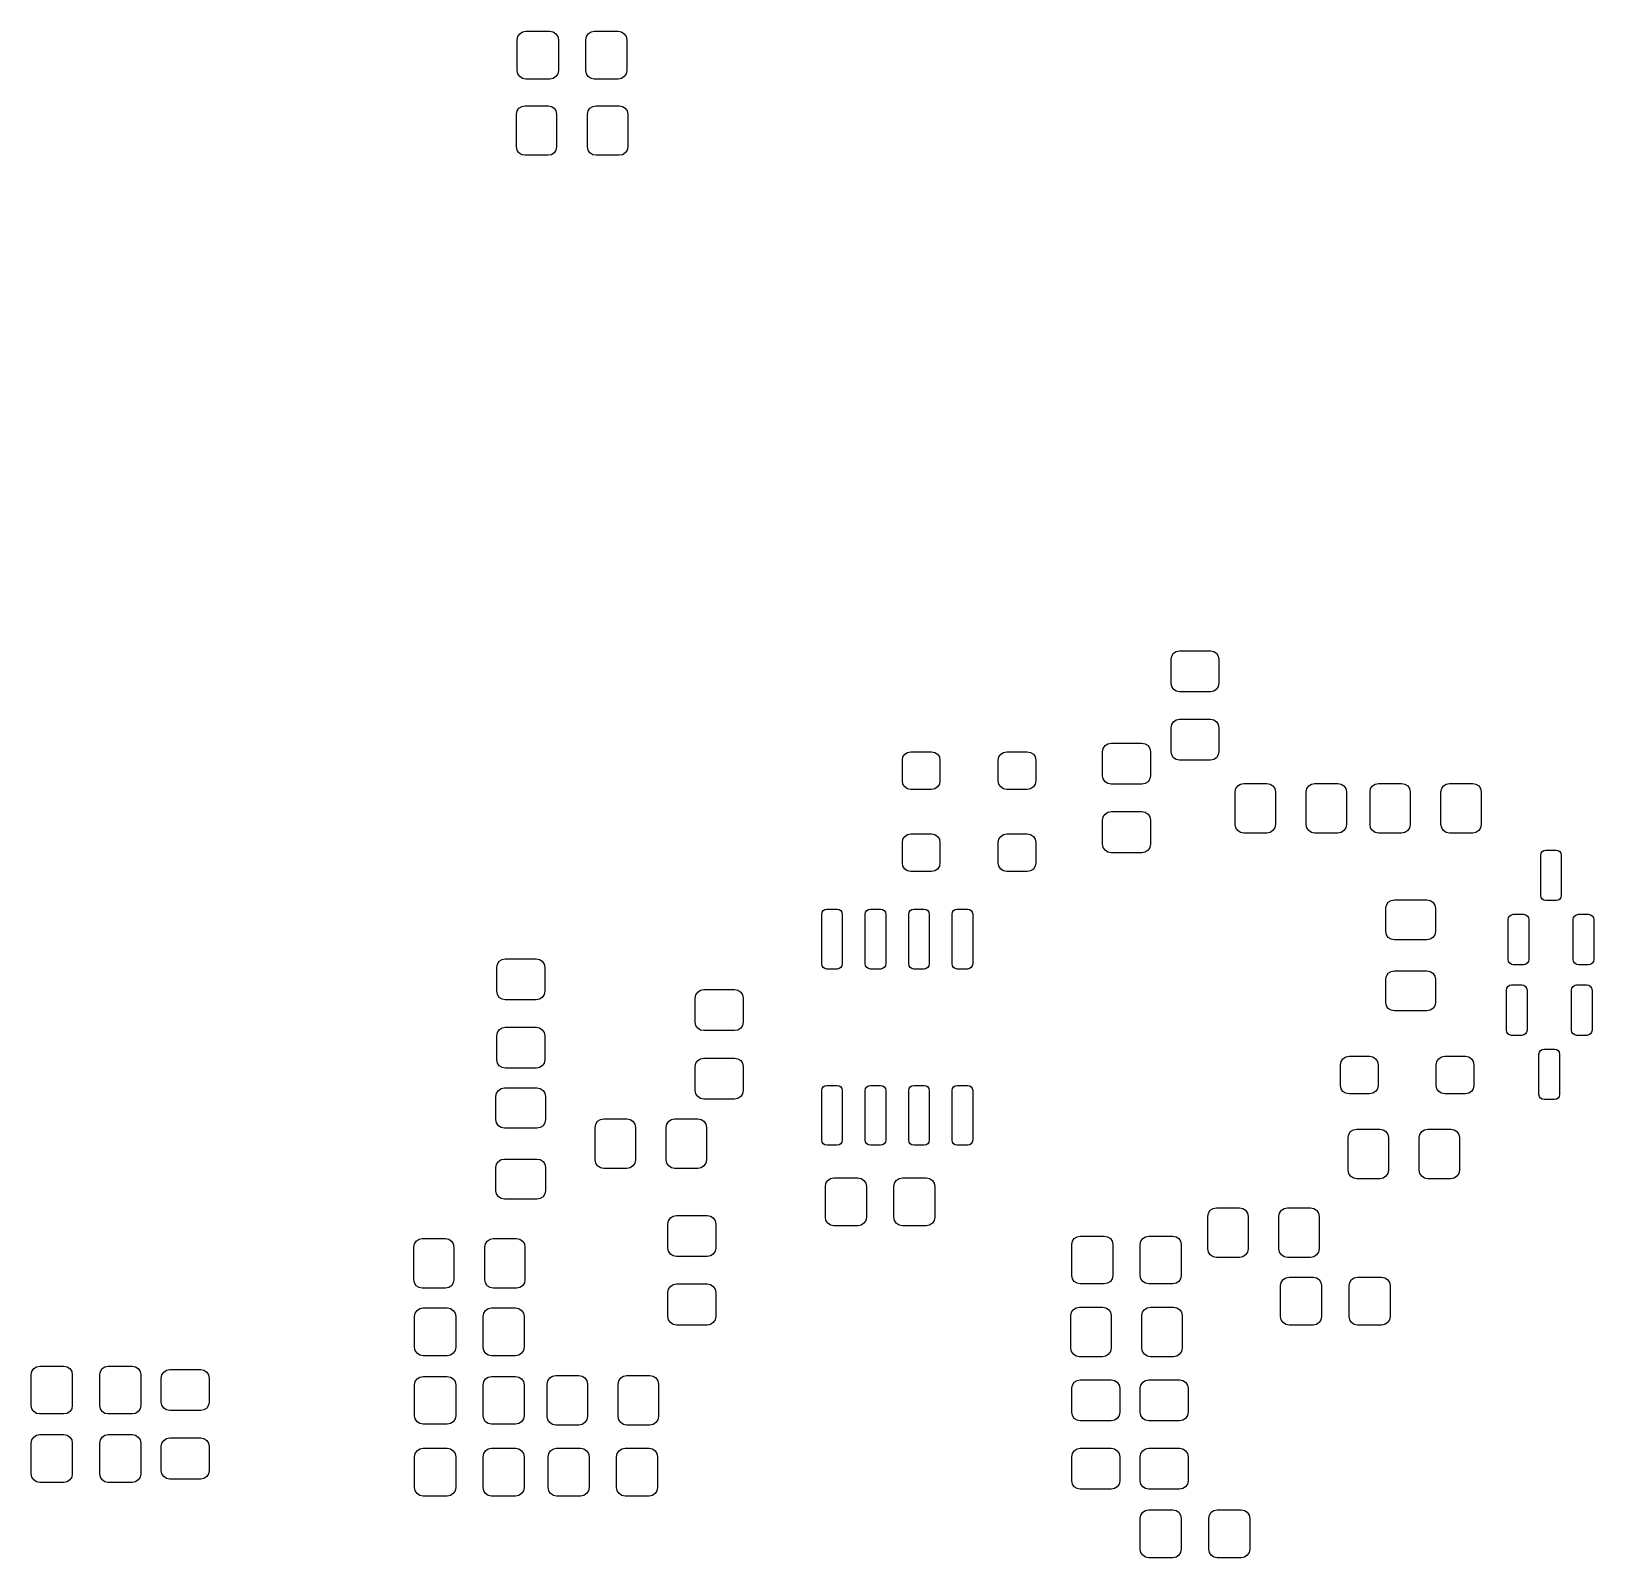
# Model space of a CAD drawing. Extents: x 118.5 to 164.2, y -109.4 to -64.8.
import ezdxf

# ---------------------------------------------------------------- set-up
doc = ezdxf.new("R2010")
doc.units = 0
doc.layers.add('BLACK', color=7, linetype='CONTINUOUS')

msp = doc.modelspace()

# ---------------------------------------------------------------- linework, layer by layer
at = {"layer": 'BLACK', "linetype": 'CONTINUOUS'}
for p, q in [((132.783, -64.8732), (132.864, -64.819)), ((132.864, -64.819), (132.96, -64.8)), ((132.96, -64.8), (133.66, -64.8)), ((133.66, -64.8), (133.756, -64.819)), ((133.756, -64.819), (133.837, -64.8732)), ((134.783, -64.8732), (134.864, -64.819)), ((134.864, -64.819), (134.96, -64.8)), ((134.96, -64.8), (135.66, -64.8)), ((135.66, -64.8), (135.756, -64.819)), ((135.756, -64.819), (135.837, -64.8732)), ((132.71, -65.05), (132.729, -64.9543)), ((132.71, -65.95), (132.71, -65.05)), ((132.729, -64.9543), (132.783, -64.8732)), ((133.837, -64.8732), (133.891, -64.9543)), ((133.891, -64.9543), (133.91, -65.05)), ((133.91, -65.05), (133.91, -65.95)), ((134.71, -65.05), (134.729, -64.9543)), ((134.71, -65.95), (134.71, -65.05)), ((134.729, -64.9543), (134.783, -64.8732)), ((135.837, -64.8732), (135.891, -64.9543)), ((135.891, -64.9543), (135.91, -65.05)), ((135.91, -65.05), (135.91, -65.95)), ((132.729, -66.0457), (132.71, -65.95)), ((132.783, -66.1268), (132.729, -66.0457)), ((132.864, -66.181), (132.783, -66.1268)), ((132.96, -66.2), (132.864, -66.181)), ((133.756, -66.181), (133.66, -66.2)), ((133.837, -66.1268), (133.756, -66.181)), ((133.891, -66.0457), (133.837, -66.1268)), ((133.91, -65.95), (133.891, -66.0457)), ((134.729, -66.0457), (134.71, -65.95)), ((134.783, -66.1268), (134.729, -66.0457)), ((134.864, -66.181), (134.783, -66.1268)), ((134.96, -66.2), (134.864, -66.181)), ((135.756, -66.181), (135.66, -66.2)), ((135.837, -66.1268), (135.756, -66.181)), ((135.891, -66.0457), (135.837, -66.1268)), ((135.91, -65.95), (135.891, -66.0457)), ((133.66, -66.2), (132.96, -66.2)), ((135.66, -66.2), (134.96, -66.2)), ((132.704, -67.1293), (132.758, -67.0482)), ((132.758, -67.0482), (132.839, -66.994)), ((132.839, -66.994), (132.935, -66.975)), ((132.935, -66.975), (133.61, -66.975)), ((133.61, -66.975), (133.706, -66.994)), ((133.706, -66.994), (133.787, -67.0482)), ((133.787, -67.0482), (133.841, -67.1293)), ((134.779, -67.1293), (134.833, -67.0482)), ((134.833, -67.0482), (134.914, -66.994)), ((134.914, -66.994), (135.01, -66.975)), ((135.01, -66.975), (135.685, -66.975)), ((135.685, -66.975), (135.781, -66.994)), ((135.781, -66.994), (135.862, -67.0482)), ((135.862, -67.0482), (135.916, -67.1293)), ((132.685, -67.225), (132.704, -67.1293)), ((132.685, -68.175), (132.685, -67.225)), ((133.841, -67.1293), (133.86, -67.225)), ((133.86, -67.225), (133.86, -68.175)), ((134.76, -67.225), (134.779, -67.1293)), ((134.76, -68.175), (134.76, -67.225)), ((135.916, -67.1293), (135.935, -67.225)), ((135.935, -67.225), (135.935, -68.175)), ((132.704, -68.2707), (132.685, -68.175)), ((132.758, -68.3518), (132.704, -68.2707)), ((132.839, -68.406), (132.758, -68.3518)), ((132.935, -68.425), (132.839, -68.406)), ((133.61, -68.425), (132.935, -68.425)), ((133.706, -68.406), (133.61, -68.425)), ((133.787, -68.3518), (133.706, -68.406)), ((133.841, -68.2707), (133.787, -68.3518)), ((133.86, -68.175), (133.841, -68.2707)), ((134.779, -68.2707), (134.76, -68.175)), ((134.833, -68.3518), (134.779, -68.2707)), ((134.914, -68.406), (134.833, -68.3518)), ((135.01, -68.425), (134.914, -68.406)), ((135.685, -68.425), (135.01, -68.425)), ((135.781, -68.406), (135.685, -68.425)), ((135.862, -68.3518), (135.781, -68.406)), ((135.916, -68.2707), (135.862, -68.3518)), ((135.935, -68.175), (135.916, -68.2707)), ((151.81, -83.15), (151.829, -83.0543)), ((151.829, -83.0543), (151.883, -82.9732)), ((151.883, -82.9732), (151.964, -82.919)), ((151.964, -82.919), (152.06, -82.9)), ((152.06, -82.9), (152.96, -82.9)), ((152.96, -82.9), (153.056, -82.919)), ((153.056, -82.919), (153.137, -82.9732)), ((153.137, -82.9732), (153.191, -83.0543)), ((153.191, -83.0543), (153.21, -83.15)), ((151.81, -83.85), (151.81, -83.15)), ((153.21, -83.15), (153.21, -83.85)), ((151.829, -83.9457), (151.81, -83.85)), ((151.883, -84.0268), (151.829, -83.9457)), ((153.191, -83.9457), (153.137, -84.0268)), ((153.21, -83.85), (153.191, -83.9457)), ((151.964, -84.081), (151.883, -84.0268)), ((152.06, -84.1), (151.964, -84.081)), ((152.96, -84.1), (152.06, -84.1)), ((153.056, -84.081), (152.96, -84.1)), ((153.137, -84.0268), (153.056, -84.081)), ((151.964, -84.919), (152.06, -84.9)), ((152.06, -84.9), (152.96, -84.9)), ((152.96, -84.9), (153.056, -84.919)), ((151.81, -85.15), (151.829, -85.0543)), ((151.81, -85.85), (151.81, -85.15)), ((151.829, -85.0543), (151.883, -84.9732)), ((151.883, -84.9732), (151.964, -84.919)), ((153.056, -84.919), (153.137, -84.9732)), ((153.137, -84.9732), (153.191, -85.0543)), ((153.191, -85.0543), (153.21, -85.15)), ((153.21, -85.15), (153.21, -85.85)), ((149.81, -85.85), (149.829, -85.7543)), ((149.829, -85.7543), (149.883, -85.6732)), ((149.883, -85.6732), (149.964, -85.619)), ((149.964, -85.619), (150.06, -85.6)), ((150.06, -85.6), (150.96, -85.6)), ((150.96, -85.6), (151.056, -85.619)), ((151.056, -85.619), (151.137, -85.6732)), ((151.137, -85.6732), (151.191, -85.7543)), ((151.191, -85.7543), (151.21, -85.85)), ((143.96, -86.1), (143.979, -86.0043)), ((143.96, -86.7), (143.96, -86.1)), ((143.979, -86.0043), (144.033, -85.9232)), ((144.033, -85.9232), (144.114, -85.869)), ((144.114, -85.869), (144.21, -85.85)), ((144.21, -85.85), (144.81, -85.85)), ((144.81, -85.85), (144.906, -85.869)), ((144.906, -85.869), (144.987, -85.9232)), ((144.987, -85.9232), (145.041, -86.0043)), ((145.041, -86.0043), (145.06, -86.1)), ((145.06, -86.1), (145.06, -86.7)), ((146.76, -86.1), (146.779, -86.0043)), ((146.76, -86.7), (146.76, -86.1)), ((146.779, -86.0043), (146.833, -85.9232)), ((146.833, -85.9232), (146.914, -85.869)), ((146.914, -85.869), (147.01, -85.85)), ((147.01, -85.85), (147.61, -85.85)), ((147.61, -85.85), (147.706, -85.869)), ((147.706, -85.869), (147.787, -85.9232)), ((147.787, -85.9232), (147.841, -86.0043)), ((147.841, -86.0043), (147.86, -86.1)), ((147.86, -86.1), (147.86, -86.7)), ((149.81, -86.55), (149.81, -85.85)), ((151.21, -85.85), (151.21, -86.55)), ((151.829, -85.9457), (151.81, -85.85)), ((151.883, -86.0268), (151.829, -85.9457)), ((151.964, -86.081), (151.883, -86.0268)), ((152.06, -86.1), (151.964, -86.081)), ((152.96, -86.1), (152.06, -86.1)), ((153.056, -86.081), (152.96, -86.1)), ((153.137, -86.0268), (153.056, -86.081)), ((153.191, -85.9457), (153.137, -86.0268)), ((153.21, -85.85), (153.191, -85.9457)), ((143.979, -86.7957), (143.96, -86.7)), ((145.06, -86.7), (145.041, -86.7957)), ((146.779, -86.7957), (146.76, -86.7)), ((147.86, -86.7), (147.841, -86.7957)), ((149.829, -86.6457), (149.81, -86.55)), ((149.883, -86.7268), (149.829, -86.6457)), ((149.964, -86.781), (149.883, -86.7268)), ((151.137, -86.7268), (151.056, -86.781)), ((151.191, -86.6457), (151.137, -86.7268)), ((151.21, -86.55), (151.191, -86.6457)), ((144.033, -86.8768), (143.979, -86.7957)), ((144.114, -86.931), (144.033, -86.8768)), ((144.21, -86.95), (144.114, -86.931)), ((144.81, -86.95), (144.21, -86.95)), ((144.906, -86.931), (144.81, -86.95)), ((144.987, -86.8768), (144.906, -86.931)), ((145.041, -86.7957), (144.987, -86.8768)), ((146.833, -86.8768), (146.779, -86.7957)), ((146.914, -86.931), (146.833, -86.8768)), ((147.01, -86.95), (146.914, -86.931)), ((147.61, -86.95), (147.01, -86.95)), ((147.706, -86.931), (147.61, -86.95)), ((147.787, -86.8768), (147.706, -86.931)), ((147.841, -86.7957), (147.787, -86.8768)), ((150.06, -86.8), (149.964, -86.781)), ((150.96, -86.8), (150.06, -86.8)), ((151.056, -86.781), (150.96, -86.8)), ((153.685, -87.025), (153.704, -86.9293)), ((153.685, -87.975), (153.685, -87.025)), ((153.704, -86.9293), (153.758, -86.8482)), ((153.758, -86.8482), (153.839, -86.794)), ((153.839, -86.794), (153.935, -86.775)), ((153.935, -86.775), (154.61, -86.775)), ((154.61, -86.775), (154.706, -86.794)), ((154.706, -86.794), (154.787, -86.8482)), ((154.787, -86.8482), (154.841, -86.9293)), ((154.841, -86.9293), (154.86, -87.025)), ((154.86, -87.025), (154.86, -87.975)), ((155.76, -87.025), (155.779, -86.9293)), ((155.76, -87.975), (155.76, -87.025)), ((155.779, -86.9293), (155.833, -86.8482)), ((155.833, -86.8482), (155.914, -86.794)), ((155.914, -86.794), (156.01, -86.775)), ((156.01, -86.775), (156.685, -86.775)), ((156.685, -86.775), (156.781, -86.794)), ((156.781, -86.794), (156.862, -86.8482)), ((156.862, -86.8482), (156.916, -86.9293)), ((156.916, -86.9293), (156.935, -87.025)), ((156.935, -87.025), (156.935, -87.975)), ((157.623, -87.025), (157.642, -86.9293)), ((157.623, -87.975), (157.623, -87.025)), ((157.642, -86.9293), (157.696, -86.8482)), ((157.696, -86.8482), (157.777, -86.794)), ((157.777, -86.794), (157.873, -86.775)), ((157.873, -86.775), (158.547, -86.775)), ((158.547, -86.775), (158.643, -86.794)), ((158.643, -86.794), (158.724, -86.8482)), ((158.724, -86.8482), (158.778, -86.9293)), ((158.778, -86.9293), (158.797, -87.025)), ((158.797, -87.025), (158.797, -87.975)), ((159.697, -87.025), (159.717, -86.9293)), ((159.697, -87.975), (159.697, -87.025)), ((159.717, -86.9293), (159.771, -86.8482)), ((159.771, -86.8482), (159.852, -86.794)), ((159.852, -86.794), (159.947, -86.775)), ((159.947, -86.775), (160.623, -86.775)), ((160.623, -86.775), (160.718, -86.794)), ((160.718, -86.794), (160.799, -86.8482)), ((160.799, -86.8482), (160.853, -86.9293)), ((160.853, -86.9293), (160.873, -87.025)), ((160.873, -87.025), (160.873, -87.975)), ((149.883, -87.6732), (149.964, -87.619)), ((149.964, -87.619), (150.06, -87.6)), ((150.06, -87.6), (150.96, -87.6)), ((150.96, -87.6), (151.056, -87.619)), ((151.056, -87.619), (151.137, -87.6732)), ((149.81, -87.85), (149.829, -87.7543)), ((149.81, -88.55), (149.81, -87.85)), ((149.829, -87.7543), (149.883, -87.6732)), ((151.137, -87.6732), (151.191, -87.7543)), ((151.191, -87.7543), (151.21, -87.85)), ((151.21, -87.85), (151.21, -88.55)), ((153.704, -88.0707), (153.685, -87.975)), ((153.758, -88.1518), (153.704, -88.0707)), ((154.841, -88.0707), (154.787, -88.1518)), ((154.86, -87.975), (154.841, -88.0707)), ((155.779, -88.0707), (155.76, -87.975)), ((155.833, -88.1518), (155.779, -88.0707)), ((156.916, -88.0707), (156.862, -88.1518)), ((156.935, -87.975), (156.916, -88.0707)), ((157.642, -88.0707), (157.623, -87.975)), ((157.696, -88.1518), (157.642, -88.0707)), ((158.778, -88.0707), (158.724, -88.1518)), ((158.797, -87.975), (158.778, -88.0707)), ((159.717, -88.0707), (159.697, -87.975)), ((159.771, -88.1518), (159.717, -88.0707)), ((160.853, -88.0707), (160.799, -88.1518)), ((160.873, -87.975), (160.853, -88.0707)), ((143.96, -88.5), (143.979, -88.4043)), ((143.96, -89.1), (143.96, -88.5)), ((143.979, -88.4043), (144.033, -88.3232)), ((144.033, -88.3232), (144.114, -88.269)), ((144.114, -88.269), (144.21, -88.25)), ((144.21, -88.25), (144.81, -88.25)), ((144.81, -88.25), (144.906, -88.269)), ((144.906, -88.269), (144.987, -88.3232)), ((144.987, -88.3232), (145.041, -88.4043)), ((145.041, -88.4043), (145.06, -88.5)), ((145.06, -88.5), (145.06, -89.1)), ((146.76, -88.5), (146.779, -88.4043)), ((146.76, -89.1), (146.76, -88.5)), ((146.779, -88.4043), (146.833, -88.3232)), ((146.833, -88.3232), (146.914, -88.269)), ((146.914, -88.269), (147.01, -88.25)), ((147.01, -88.25), (147.61, -88.25)), ((147.61, -88.25), (147.706, -88.269)), ((147.706, -88.269), (147.787, -88.3232)), ((147.787, -88.3232), (147.841, -88.4043)), ((147.841, -88.4043), (147.86, -88.5)), ((147.86, -88.5), (147.86, -89.1)), ((149.829, -88.6457), (149.81, -88.55)), ((151.21, -88.55), (151.191, -88.6457)), ((153.839, -88.206), (153.758, -88.1518)), ((153.935, -88.225), (153.839, -88.206)), ((154.61, -88.225), (153.935, -88.225)), ((154.706, -88.206), (154.61, -88.225)), ((154.787, -88.1518), (154.706, -88.206)), ((155.914, -88.206), (155.833, -88.1518)), ((156.01, -88.225), (155.914, -88.206)), ((156.685, -88.225), (156.01, -88.225)), ((156.781, -88.206), (156.685, -88.225)), ((156.862, -88.1518), (156.781, -88.206)), ((157.777, -88.206), (157.696, -88.1518)), ((157.873, -88.225), (157.777, -88.206)), ((158.547, -88.225), (157.873, -88.225)), ((158.643, -88.206), (158.547, -88.225)), ((158.724, -88.1518), (158.643, -88.206)), ((159.852, -88.206), (159.771, -88.1518)), ((159.947, -88.225), (159.852, -88.206)), ((160.623, -88.225), (159.947, -88.225)), ((160.718, -88.206), (160.623, -88.225)), ((160.799, -88.1518), (160.718, -88.206)), ((149.883, -88.7268), (149.829, -88.6457)), ((149.964, -88.781), (149.883, -88.7268)), ((150.06, -88.8), (149.964, -88.781)), ((150.96, -88.8), (150.06, -88.8)), ((151.056, -88.781), (150.96, -88.8)), ((151.137, -88.7268), (151.056, -88.781)), ((151.191, -88.6457), (151.137, -88.7268)), ((162.61, -88.875), (162.621, -88.8176)), ((162.61, -90.05), (162.61, -88.875)), ((162.621, -88.8176), (162.654, -88.7689)), ((162.654, -88.7689), (162.703, -88.7364)), ((162.703, -88.7364), (162.76, -88.725)), ((162.76, -88.725), (163.06, -88.725)), ((163.06, -88.725), (163.117, -88.7364)), ((163.117, -88.7364), (163.166, -88.7689)), ((163.166, -88.7689), (163.199, -88.8176)), ((163.199, -88.8176), (163.21, -88.875)), ((163.21, -88.875), (163.21, -90.05)), ((143.979, -89.1957), (143.96, -89.1)), ((144.033, -89.2768), (143.979, -89.1957)), ((144.114, -89.331), (144.033, -89.2768)), ((144.21, -89.35), (144.114, -89.331)), ((144.81, -89.35), (144.21, -89.35)), ((144.906, -89.331), (144.81, -89.35)), ((144.987, -89.2768), (144.906, -89.331)), ((145.041, -89.1957), (144.987, -89.2768)), ((145.06, -89.1), (145.041, -89.1957)), ((146.779, -89.1957), (146.76, -89.1)), ((146.833, -89.2768), (146.779, -89.1957)), ((146.914, -89.331), (146.833, -89.2768)), ((147.01, -89.35), (146.914, -89.331)), ((147.61, -89.35), (147.01, -89.35)), ((147.706, -89.331), (147.61, -89.35)), ((147.787, -89.2768), (147.706, -89.331)), ((147.841, -89.1957), (147.787, -89.2768)), ((147.86, -89.1), (147.841, -89.1957)), ((158.085, -90.425), (158.104, -90.3293)), ((158.104, -90.3293), (158.158, -90.2482)), ((158.158, -90.2482), (158.239, -90.194)), ((158.239, -90.194), (158.335, -90.175)), ((158.335, -90.175), (159.285, -90.175)), ((159.285, -90.175), (159.381, -90.194)), ((159.381, -90.194), (159.462, -90.2482)), ((159.462, -90.2482), (159.516, -90.3293)), ((159.516, -90.3293), (159.535, -90.425)), ((162.621, -90.1074), (162.61, -90.05)), ((162.654, -90.1561), (162.621, -90.1074)), ((162.703, -90.1886), (162.654, -90.1561)), ((162.76, -90.2), (162.703, -90.1886)), ((163.06, -90.2), (162.76, -90.2)), ((163.117, -90.1886), (163.06, -90.2)), ((163.166, -90.1561), (163.117, -90.1886)), ((163.199, -90.1074), (163.166, -90.1561)), ((163.21, -90.05), (163.199, -90.1074)), ((141.605, -90.6), (141.616, -90.5426)), ((141.605, -92.05), (141.605, -90.6)), ((141.616, -90.5426), (141.649, -90.4939)), ((141.649, -90.4939), (141.698, -90.4614)), ((141.698, -90.4614), (141.755, -90.45)), ((141.755, -90.45), (142.055, -90.45)), ((142.055, -90.45), (142.112, -90.4614)), ((142.112, -90.4614), (142.161, -90.4939)), ((142.161, -90.4939), (142.194, -90.5426)), ((142.194, -90.5426), (142.205, -90.6)), ((142.205, -90.6), (142.205, -92.05)), ((142.875, -90.6), (142.886, -90.5426)), ((142.875, -92.05), (142.875, -90.6)), ((142.886, -90.5426), (142.919, -90.4939)), ((142.919, -90.4939), (142.968, -90.4614)), ((142.968, -90.4614), (143.025, -90.45)), ((143.025, -90.45), (143.325, -90.45)), ((143.325, -90.45), (143.382, -90.4614)), ((143.382, -90.4614), (143.431, -90.4939)), ((143.431, -90.4939), (143.464, -90.5426)), ((143.464, -90.5426), (143.475, -90.6)), ((143.475, -90.6), (143.475, -92.05)), ((144.145, -90.6), (144.156, -90.5426)), ((144.145, -92.05), (144.145, -90.6)), ((144.156, -90.5426), (144.189, -90.4939)), ((144.189, -90.4939), (144.238, -90.4614)), ((144.238, -90.4614), (144.295, -90.45)), ((144.295, -90.45), (144.595, -90.45)), ((144.595, -90.45), (144.652, -90.4614)), ((144.652, -90.4614), (144.701, -90.4939)), ((144.701, -90.4939), (144.734, -90.5426)), ((144.734, -90.5426), (144.745, -90.6)), ((144.745, -90.6), (144.745, -92.05)), ((145.415, -90.6), (145.426, -90.5426)), ((145.415, -92.05), (145.415, -90.6)), ((145.426, -90.5426), (145.459, -90.4939)), ((145.459, -90.4939), (145.508, -90.4614)), ((145.508, -90.4614), (145.565, -90.45)), ((145.565, -90.45), (145.865, -90.45)), ((145.865, -90.45), (145.922, -90.4614)), ((145.922, -90.4614), (145.971, -90.4939)), ((145.971, -90.4939), (146.004, -90.5426)), ((146.004, -90.5426), (146.015, -90.6)), ((146.015, -90.6), (146.015, -92.05)), ((158.085, -91.1), (158.085, -90.425)), ((159.535, -90.425), (159.535, -91.1)), ((161.66, -90.75), (161.671, -90.6926)), ((161.66, -91.925), (161.66, -90.75)), ((161.671, -90.6926), (161.704, -90.6439)), ((161.704, -90.6439), (161.753, -90.6114)), ((161.753, -90.6114), (161.81, -90.6)), ((161.81, -90.6), (162.11, -90.6)), ((162.11, -90.6), (162.167, -90.6114)), ((162.167, -90.6114), (162.216, -90.6439)), ((162.216, -90.6439), (162.249, -90.6926)), ((162.249, -90.6926), (162.26, -90.75)), ((162.26, -90.75), (162.26, -91.925)), ((163.56, -90.75), (163.571, -90.6926)), ((163.56, -91.925), (163.56, -90.75)), ((163.571, -90.6926), (163.604, -90.6439)), ((163.604, -90.6439), (163.653, -90.6114)), ((163.653, -90.6114), (163.71, -90.6)), ((163.71, -90.6), (164.01, -90.6)), ((164.01, -90.6), (164.067, -90.6114)), ((164.067, -90.6114), (164.116, -90.6439)), ((164.116, -90.6439), (164.149, -90.6926)), ((164.149, -90.6926), (164.16, -90.75)), ((164.16, -90.75), (164.16, -91.925)), ((158.104, -91.1957), (158.085, -91.1)), ((158.158, -91.2768), (158.104, -91.1957)), ((158.239, -91.331), (158.158, -91.2768)), ((159.462, -91.2768), (159.381, -91.331)), ((159.516, -91.1957), (159.462, -91.2768)), ((159.535, -91.1), (159.516, -91.1957)), ((158.335, -91.35), (158.239, -91.331)), ((159.285, -91.35), (158.335, -91.35)), ((159.381, -91.331), (159.285, -91.35)), ((132.11, -92.15), (132.129, -92.0543)), ((132.11, -92.85), (132.11, -92.15)), ((132.129, -92.0543), (132.183, -91.9732)), ((132.183, -91.9732), (132.264, -91.919)), ((132.264, -91.919), (132.36, -91.9)), ((132.36, -91.9), (133.26, -91.9)), ((133.26, -91.9), (133.356, -91.919)), ((133.356, -91.919), (133.437, -91.9732)), ((133.437, -91.9732), (133.491, -92.0543)), ((133.491, -92.0543), (133.51, -92.15)), ((133.51, -92.15), (133.51, -92.85)), ((141.616, -92.1074), (141.605, -92.05)), ((141.649, -92.1561), (141.616, -92.1074)), ((141.698, -92.1886), (141.649, -92.1561)), ((141.755, -92.2), (141.698, -92.1886)), ((142.055, -92.2), (141.755, -92.2)), ((142.112, -92.1886), (142.055, -92.2)), ((142.161, -92.1561), (142.112, -92.1886)), ((142.194, -92.1074), (142.161, -92.1561)), ((142.205, -92.05), (142.194, -92.1074)), ((142.886, -92.1074), (142.875, -92.05)), ((142.919, -92.1561), (142.886, -92.1074)), ((142.968, -92.1886), (142.919, -92.1561)), ((143.025, -92.2), (142.968, -92.1886)), ((143.325, -92.2), (143.025, -92.2)), ((143.382, -92.1886), (143.325, -92.2)), ((143.431, -92.1561), (143.382, -92.1886)), ((143.464, -92.1074), (143.431, -92.1561)), ((143.475, -92.05), (143.464, -92.1074)), ((144.156, -92.1074), (144.145, -92.05)), ((144.189, -92.1561), (144.156, -92.1074)), ((144.238, -92.1886), (144.189, -92.1561)), ((144.295, -92.2), (144.238, -92.1886)), ((144.595, -92.2), (144.295, -92.2)), ((144.652, -92.1886), (144.595, -92.2)), ((144.701, -92.1561), (144.652, -92.1886)), ((144.734, -92.1074), (144.701, -92.1561)), ((144.745, -92.05), (144.734, -92.1074)), ((145.426, -92.1074), (145.415, -92.05)), ((145.459, -92.1561), (145.426, -92.1074)), ((145.508, -92.1886), (145.459, -92.1561)), ((145.565, -92.2), (145.508, -92.1886)), ((145.865, -92.2), (145.565, -92.2)), ((145.922, -92.1886), (145.865, -92.2)), ((145.971, -92.1561), (145.922, -92.1886)), ((146.004, -92.1074), (145.971, -92.1561)), ((146.015, -92.05), (146.004, -92.1074)), ((161.671, -91.9824), (161.66, -91.925)), ((161.704, -92.0311), (161.671, -91.9824)), ((161.753, -92.0636), (161.704, -92.0311)), ((161.81, -92.075), (161.753, -92.0636)), ((162.11, -92.075), (161.81, -92.075)), ((162.167, -92.0636), (162.11, -92.075)), ((162.216, -92.0311), (162.167, -92.0636)), ((162.249, -91.9824), (162.216, -92.0311)), ((162.26, -91.925), (162.249, -91.9824)), ((163.571, -91.9824), (163.56, -91.925)), ((163.604, -92.0311), (163.571, -91.9824)), ((163.653, -92.0636), (163.604, -92.0311)), ((163.71, -92.075), (163.653, -92.0636)), ((164.01, -92.075), (163.71, -92.075)), ((164.067, -92.0636), (164.01, -92.075)), ((164.116, -92.0311), (164.067, -92.0636)), ((164.149, -91.9824), (164.116, -92.0311)), ((164.16, -91.925), (164.149, -91.9824)), ((158.085, -92.5), (158.104, -92.4043)), ((158.085, -93.175), (158.085, -92.5)), ((158.104, -92.4043), (158.158, -92.3232)), ((158.158, -92.3232), (158.239, -92.269)), ((158.239, -92.269), (158.335, -92.25)), ((158.335, -92.25), (159.285, -92.25)), ((159.285, -92.25), (159.381, -92.269)), ((159.381, -92.269), (159.462, -92.3232)), ((159.462, -92.3232), (159.516, -92.4043)), ((159.516, -92.4043), (159.535, -92.5)), ((159.535, -92.5), (159.535, -93.175)), ((161.703, -92.6739), (161.76, -92.6625)), ((161.76, -92.6625), (162.06, -92.6625)), ((162.06, -92.6625), (162.117, -92.6739)), ((163.603, -92.6739), (163.66, -92.6625)), ((163.66, -92.6625), (163.96, -92.6625)), ((163.96, -92.6625), (164.017, -92.6739)), ((132.129, -92.9457), (132.11, -92.85)), ((132.183, -93.0268), (132.129, -92.9457)), ((132.264, -93.081), (132.183, -93.0268)), ((132.36, -93.1), (132.264, -93.081)), ((133.26, -93.1), (132.36, -93.1)), ((133.356, -93.081), (133.26, -93.1)), ((133.437, -93.0268), (133.356, -93.081)), ((133.491, -92.9457), (133.437, -93.0268)), ((133.51, -92.85), (133.491, -92.9457)), ((137.91, -93.05), (137.929, -92.9543)), ((137.91, -93.75), (137.91, -93.05)), ((137.929, -92.9543), (137.983, -92.8732)), ((137.983, -92.8732), (138.064, -92.819)), ((138.064, -92.819), (138.16, -92.8)), ((138.16, -92.8), (139.06, -92.8)), ((139.06, -92.8), (139.156, -92.819)), ((139.156, -92.819), (139.237, -92.8732)), ((139.237, -92.8732), (139.291, -92.9543)), ((139.291, -92.9543), (139.31, -93.05)), ((139.31, -93.05), (139.31, -93.75)), ((161.61, -92.8125), (161.621, -92.7551)), ((161.61, -93.9875), (161.61, -92.8125)), ((161.621, -92.7551), (161.654, -92.7064)), ((161.654, -92.7064), (161.703, -92.6739)), ((162.117, -92.6739), (162.166, -92.7064)), ((162.166, -92.7064), (162.199, -92.7551)), ((162.199, -92.7551), (162.21, -92.8125)), ((162.21, -92.8125), (162.21, -93.9875)), ((163.51, -92.8125), (163.521, -92.7551)), ((163.51, -93.9875), (163.51, -92.8125)), ((163.521, -92.7551), (163.554, -92.7064)), ((163.554, -92.7064), (163.603, -92.6739)), ((164.017, -92.6739), (164.066, -92.7064)), ((164.066, -92.7064), (164.099, -92.7551)), ((164.099, -92.7551), (164.11, -92.8125)), ((164.11, -92.8125), (164.11, -93.9875)), ((158.104, -93.2707), (158.085, -93.175)), ((158.158, -93.3518), (158.104, -93.2707)), ((158.239, -93.406), (158.158, -93.3518)), ((158.335, -93.425), (158.239, -93.406)), ((159.285, -93.425), (158.335, -93.425)), ((159.381, -93.406), (159.285, -93.425)), ((159.462, -93.3518), (159.381, -93.406)), ((159.516, -93.2707), (159.462, -93.3518)), ((159.535, -93.175), (159.516, -93.2707)), ((132.129, -94.0543), (132.183, -93.9732)), ((132.183, -93.9732), (132.264, -93.919)), ((132.264, -93.919), (132.36, -93.9)), ((132.36, -93.9), (133.26, -93.9)), ((133.26, -93.9), (133.356, -93.919)), ((133.356, -93.919), (133.437, -93.9732)), ((133.437, -93.9732), (133.491, -94.0543)), ((137.929, -93.8457), (137.91, -93.75)), ((137.983, -93.9268), (137.929, -93.8457)), ((138.064, -93.981), (137.983, -93.9268)), ((138.16, -94), (138.064, -93.981)), ((139.06, -94), (138.16, -94)), ((139.156, -93.981), (139.06, -94)), ((139.237, -93.9268), (139.156, -93.981)), ((139.291, -93.8457), (139.237, -93.9268)), ((139.31, -93.75), (139.291, -93.8457)), ((161.621, -94.0449), (161.61, -93.9875)), ((162.21, -93.9875), (162.199, -94.0449)), ((163.521, -94.0449), (163.51, -93.9875)), ((164.11, -93.9875), (164.099, -94.0449)), ((132.11, -94.15), (132.129, -94.0543)), ((132.11, -94.85), (132.11, -94.15)), ((133.491, -94.0543), (133.51, -94.15)), ((133.51, -94.15), (133.51, -94.85)), ((161.654, -94.0936), (161.621, -94.0449)), ((161.703, -94.1261), (161.654, -94.0936)), ((161.76, -94.1375), (161.703, -94.1261)), ((162.06, -94.1375), (161.76, -94.1375)), ((162.117, -94.1261), (162.06, -94.1375)), ((162.166, -94.0936), (162.117, -94.1261)), ((162.199, -94.0449), (162.166, -94.0936)), ((163.554, -94.0936), (163.521, -94.0449)), ((163.603, -94.1261), (163.554, -94.0936)), ((163.66, -94.1375), (163.603, -94.1261)), ((163.96, -94.1375), (163.66, -94.1375)), ((164.017, -94.1261), (163.96, -94.1375)), ((164.066, -94.0936), (164.017, -94.1261)), ((164.099, -94.0449), (164.066, -94.0936)), ((132.129, -94.9457), (132.11, -94.85)), ((132.183, -95.0268), (132.129, -94.9457)), ((133.491, -94.9457), (133.437, -95.0268)), ((133.51, -94.85), (133.491, -94.9457)), ((137.929, -94.9543), (137.983, -94.8732)), ((137.983, -94.8732), (138.064, -94.819)), ((138.064, -94.819), (138.16, -94.8)), ((138.16, -94.8), (139.06, -94.8)), ((139.06, -94.8), (139.156, -94.819)), ((139.156, -94.819), (139.237, -94.8732)), ((139.237, -94.8732), (139.291, -94.9543)), ((156.76, -95), (156.779, -94.9043)), ((156.779, -94.9043), (156.833, -94.8232)), ((156.833, -94.8232), (156.914, -94.769)), ((156.914, -94.769), (157.01, -94.75)), ((157.01, -94.75), (157.61, -94.75)), ((157.61, -94.75), (157.706, -94.769)), ((157.706, -94.769), (157.787, -94.8232)), ((157.787, -94.8232), (157.841, -94.9043)), ((157.841, -94.9043), (157.86, -95)), ((159.56, -95), (159.579, -94.9043)), ((159.579, -94.9043), (159.633, -94.8232)), ((159.633, -94.8232), (159.714, -94.769)), ((159.714, -94.769), (159.81, -94.75)), ((159.81, -94.75), (160.41, -94.75)), ((160.41, -94.75), (160.506, -94.769)), ((160.506, -94.769), (160.587, -94.8232)), ((160.587, -94.8232), (160.641, -94.9043)), ((160.641, -94.9043), (160.66, -95)), ((162.56, -94.6875), (162.571, -94.6301)), ((162.56, -95.8625), (162.56, -94.6875)), ((162.571, -94.6301), (162.604, -94.5814)), ((162.604, -94.5814), (162.653, -94.5489)), ((162.653, -94.5489), (162.71, -94.5375)), ((162.71, -94.5375), (163.01, -94.5375)), ((163.01, -94.5375), (163.067, -94.5489)), ((163.067, -94.5489), (163.116, -94.5814)), ((163.116, -94.5814), (163.149, -94.6301)), ((163.149, -94.6301), (163.16, -94.6875)), ((163.16, -94.6875), (163.16, -95.8625)), ((132.264, -95.081), (132.183, -95.0268)), ((132.36, -95.1), (132.264, -95.081)), ((133.26, -95.1), (132.36, -95.1)), ((133.356, -95.081), (133.26, -95.1)), ((133.437, -95.0268), (133.356, -95.081)), ((137.91, -95.05), (137.929, -94.9543)), ((137.91, -95.75), (137.91, -95.05)), ((139.291, -94.9543), (139.31, -95.05)), ((139.31, -95.05), (139.31, -95.75)), ((156.76, -95.6), (156.76, -95)), ((157.86, -95), (157.86, -95.6)), ((159.56, -95.6), (159.56, -95)), ((160.66, -95), (160.66, -95.6)), ((132.085, -95.925), (132.104, -95.8293)), ((132.104, -95.8293), (132.158, -95.7482)), ((132.158, -95.7482), (132.239, -95.694)), ((132.239, -95.694), (132.335, -95.675)), ((132.335, -95.675), (133.285, -95.675)), ((133.285, -95.675), (133.381, -95.694)), ((133.381, -95.694), (133.462, -95.7482)), ((133.462, -95.7482), (133.516, -95.8293)), ((133.516, -95.8293), (133.535, -95.925)), ((137.929, -95.8457), (137.91, -95.75)), ((137.983, -95.9268), (137.929, -95.8457)), ((139.291, -95.8457), (139.237, -95.9268)), ((139.31, -95.75), (139.291, -95.8457)), ((141.605, -95.75), (141.616, -95.6926)), ((141.605, -97.2), (141.605, -95.75)), ((141.616, -95.6926), (141.649, -95.6439)), ((141.649, -95.6439), (141.698, -95.6114)), ((141.698, -95.6114), (141.755, -95.6)), ((141.755, -95.6), (142.055, -95.6)), ((142.055, -95.6), (142.112, -95.6114)), ((142.112, -95.6114), (142.161, -95.6439)), ((142.161, -95.6439), (142.194, -95.6926)), ((142.194, -95.6926), (142.205, -95.75)), ((142.205, -95.75), (142.205, -97.2)), ((142.875, -95.75), (142.886, -95.6926)), ((142.875, -97.2), (142.875, -95.75)), ((142.886, -95.6926), (142.919, -95.6439)), ((142.919, -95.6439), (142.968, -95.6114)), ((142.968, -95.6114), (143.025, -95.6)), ((143.025, -95.6), (143.325, -95.6)), ((143.325, -95.6), (143.382, -95.6114)), ((143.382, -95.6114), (143.431, -95.6439)), ((143.431, -95.6439), (143.464, -95.6926)), ((143.464, -95.6926), (143.475, -95.75)), ((143.475, -95.75), (143.475, -97.2)), ((144.145, -95.75), (144.156, -95.6926)), ((144.145, -97.2), (144.145, -95.75)), ((144.156, -95.6926), (144.189, -95.6439)), ((144.189, -95.6439), (144.238, -95.6114)), ((144.238, -95.6114), (144.295, -95.6)), ((144.295, -95.6), (144.595, -95.6)), ((144.595, -95.6), (144.652, -95.6114)), ((144.652, -95.6114), (144.701, -95.6439)), ((144.701, -95.6439), (144.734, -95.6926)), ((144.734, -95.6926), (144.745, -95.75)), ((144.745, -95.75), (144.745, -97.2)), ((145.415, -95.75), (145.426, -95.6926)), ((145.415, -97.2), (145.415, -95.75)), ((145.426, -95.6926), (145.459, -95.6439)), ((145.459, -95.6439), (145.508, -95.6114)), ((145.508, -95.6114), (145.565, -95.6)), ((145.565, -95.6), (145.865, -95.6)), ((145.865, -95.6), (145.922, -95.6114)), ((145.922, -95.6114), (145.971, -95.6439)), ((145.971, -95.6439), (146.004, -95.6926)), ((146.004, -95.6926), (146.015, -95.75)), ((146.015, -95.75), (146.015, -97.2)), ((156.779, -95.6957), (156.76, -95.6)), ((156.833, -95.7768), (156.779, -95.6957)), ((156.914, -95.831), (156.833, -95.7768)), ((157.01, -95.85), (156.914, -95.831)), ((157.61, -95.85), (157.01, -95.85)), ((157.706, -95.831), (157.61, -95.85)), ((157.787, -95.7768), (157.706, -95.831)), ((157.841, -95.6957), (157.787, -95.7768)), ((157.86, -95.6), (157.841, -95.6957)), ((159.579, -95.6957), (159.56, -95.6)), ((159.633, -95.7768), (159.579, -95.6957)), ((159.714, -95.831), (159.633, -95.7768)), ((159.81, -95.85), (159.714, -95.831)), ((160.41, -95.85), (159.81, -95.85)), ((160.506, -95.831), (160.41, -95.85)), ((160.587, -95.7768), (160.506, -95.831)), ((160.641, -95.6957), (160.587, -95.7768)), ((160.66, -95.6), (160.641, -95.6957)), ((162.571, -95.9199), (162.56, -95.8625)), ((163.16, -95.8625), (163.149, -95.9199)), ((132.085, -96.6), (132.085, -95.925)), ((133.535, -95.925), (133.535, -96.6)), ((138.064, -95.981), (137.983, -95.9268)), ((138.16, -96), (138.064, -95.981)), ((139.06, -96), (138.16, -96)), ((139.156, -95.981), (139.06, -96)), ((139.237, -95.9268), (139.156, -95.981)), ((162.604, -95.9686), (162.571, -95.9199)), ((162.653, -96.0011), (162.604, -95.9686)), ((162.71, -96.0125), (162.653, -96.0011)), ((163.01, -96.0125), (162.71, -96.0125)), ((163.067, -96.0011), (163.01, -96.0125)), ((163.116, -95.9686), (163.067, -96.0011)), ((163.149, -95.9199), (163.116, -95.9686)), ((132.104, -96.6957), (132.085, -96.6)), ((132.158, -96.7768), (132.104, -96.6957)), ((132.239, -96.831), (132.158, -96.7768)), ((133.462, -96.7768), (133.381, -96.831)), ((133.516, -96.6957), (133.462, -96.7768)), ((133.535, -96.6), (133.516, -96.6957)), ((134.985, -96.825), (135.004, -96.7293)), ((135.004, -96.7293), (135.058, -96.6482)), ((135.058, -96.6482), (135.139, -96.594)), ((135.139, -96.594), (135.235, -96.575)), ((135.235, -96.575), (135.91, -96.575)), ((135.91, -96.575), (136.006, -96.594)), ((136.006, -96.594), (136.087, -96.6482)), ((136.087, -96.6482), (136.141, -96.7293)), ((136.141, -96.7293), (136.16, -96.825)), ((137.06, -96.825), (137.079, -96.7293)), ((137.079, -96.7293), (137.133, -96.6482)), ((137.133, -96.6482), (137.214, -96.594)), ((137.214, -96.594), (137.31, -96.575)), ((137.31, -96.575), (137.985, -96.575)), ((137.985, -96.575), (138.081, -96.594)), ((138.081, -96.594), (138.162, -96.6482)), ((138.162, -96.6482), (138.216, -96.7293)), ((138.216, -96.7293), (138.235, -96.825)), ((132.335, -96.85), (132.239, -96.831)), ((133.285, -96.85), (132.335, -96.85)), ((133.381, -96.831), (133.285, -96.85)), ((134.985, -97.775), (134.985, -96.825)), ((136.16, -96.825), (136.16, -97.775)), ((137.06, -97.775), (137.06, -96.825)), ((138.235, -96.825), (138.235, -97.775)), ((141.616, -97.2574), (141.605, -97.2)), ((142.205, -97.2), (142.194, -97.2574)), ((142.886, -97.2574), (142.875, -97.2)), ((143.475, -97.2), (143.464, -97.2574)), ((144.156, -97.2574), (144.145, -97.2)), ((144.745, -97.2), (144.734, -97.2574)), ((145.426, -97.2574), (145.415, -97.2)), ((146.015, -97.2), (146.004, -97.2574)), ((156.985, -97.125), (157.004, -97.0293)), ((156.985, -98.075), (156.985, -97.125)), ((157.004, -97.0293), (157.058, -96.9482)), ((157.058, -96.9482), (157.139, -96.894)), ((157.139, -96.894), (157.235, -96.875)), ((157.235, -96.875), (157.91, -96.875)), ((157.91, -96.875), (158.006, -96.894)), ((158.006, -96.894), (158.087, -96.9482)), ((158.087, -96.9482), (158.141, -97.0293)), ((158.141, -97.0293), (158.16, -97.125)), ((158.16, -97.125), (158.16, -98.075)), ((159.06, -97.125), (159.079, -97.0293)), ((159.06, -98.075), (159.06, -97.125)), ((159.079, -97.0293), (159.133, -96.9482)), ((159.133, -96.9482), (159.214, -96.894)), ((159.214, -96.894), (159.31, -96.875)), ((159.31, -96.875), (159.985, -96.875)), ((159.985, -96.875), (160.081, -96.894)), ((160.081, -96.894), (160.162, -96.9482)), ((160.162, -96.9482), (160.216, -97.0293)), ((160.216, -97.0293), (160.235, -97.125)), ((160.235, -97.125), (160.235, -98.075)), ((141.649, -97.3061), (141.616, -97.2574)), ((141.698, -97.3386), (141.649, -97.3061)), ((141.755, -97.35), (141.698, -97.3386)), ((142.055, -97.35), (141.755, -97.35)), ((142.112, -97.3386), (142.055, -97.35)), ((142.161, -97.3061), (142.112, -97.3386)), ((142.194, -97.2574), (142.161, -97.3061)), ((142.919, -97.3061), (142.886, -97.2574)), ((142.968, -97.3386), (142.919, -97.3061)), ((143.025, -97.35), (142.968, -97.3386)), ((143.325, -97.35), (143.025, -97.35)), ((143.382, -97.3386), (143.325, -97.35)), ((143.431, -97.3061), (143.382, -97.3386)), ((143.464, -97.2574), (143.431, -97.3061)), ((144.189, -97.3061), (144.156, -97.2574)), ((144.238, -97.3386), (144.189, -97.3061)), ((144.295, -97.35), (144.238, -97.3386)), ((144.595, -97.35), (144.295, -97.35)), ((144.652, -97.3386), (144.595, -97.35)), ((144.701, -97.3061), (144.652, -97.3386)), ((144.734, -97.2574), (144.701, -97.3061)), ((145.459, -97.3061), (145.426, -97.2574)), ((145.508, -97.3386), (145.459, -97.3061)), ((145.565, -97.35), (145.508, -97.3386)), ((145.865, -97.35), (145.565, -97.35)), ((145.922, -97.3386), (145.865, -97.35)), ((145.971, -97.3061), (145.922, -97.3386)), ((146.004, -97.2574), (145.971, -97.3061)), ((132.085, -98), (132.104, -97.9043)), ((132.085, -98.675), (132.085, -98)), ((132.104, -97.9043), (132.158, -97.8232)), ((132.158, -97.8232), (132.239, -97.769)), ((132.239, -97.769), (132.335, -97.75)), ((132.335, -97.75), (133.285, -97.75)), ((133.285, -97.75), (133.381, -97.769)), ((133.381, -97.769), (133.462, -97.8232)), ((133.462, -97.8232), (133.516, -97.9043)), ((133.516, -97.9043), (133.535, -98)), ((133.535, -98), (133.535, -98.675)), ((135.004, -97.8707), (134.985, -97.775)), ((135.058, -97.9518), (135.004, -97.8707)), ((135.139, -98.006), (135.058, -97.9518)), ((135.235, -98.025), (135.139, -98.006)), ((135.91, -98.025), (135.235, -98.025)), ((136.006, -98.006), (135.91, -98.025)), ((136.087, -97.9518), (136.006, -98.006)), ((136.141, -97.8707), (136.087, -97.9518)), ((136.16, -97.775), (136.141, -97.8707)), ((137.079, -97.8707), (137.06, -97.775)), ((137.133, -97.9518), (137.079, -97.8707)), ((137.214, -98.006), (137.133, -97.9518)), ((137.31, -98.025), (137.214, -98.006)), ((137.985, -98.025), (137.31, -98.025)), ((138.081, -98.006), (137.985, -98.025)), ((138.162, -97.9518), (138.081, -98.006)), ((138.216, -97.8707), (138.162, -97.9518)), ((138.235, -97.775), (138.216, -97.8707)), ((157.004, -98.1707), (156.985, -98.075)), ((158.16, -98.075), (158.141, -98.1707)), ((159.079, -98.1707), (159.06, -98.075)), ((160.235, -98.075), (160.216, -98.1707)), ((141.71, -98.55), (141.729, -98.4543)), ((141.71, -99.45), (141.71, -98.55)), ((141.729, -98.4543), (141.783, -98.3732)), ((141.783, -98.3732), (141.864, -98.319)), ((141.864, -98.319), (141.96, -98.3)), ((141.96, -98.3), (142.66, -98.3)), ((142.66, -98.3), (142.756, -98.319)), ((142.756, -98.319), (142.837, -98.3732)), ((142.837, -98.3732), (142.891, -98.4543)), ((142.891, -98.4543), (142.91, -98.55)), ((142.91, -98.55), (142.91, -99.45)), ((143.71, -98.55), (143.729, -98.4543)), ((143.71, -99.45), (143.71, -98.55)), ((143.729, -98.4543), (143.783, -98.3732)), ((143.783, -98.3732), (143.864, -98.319)), ((143.864, -98.319), (143.96, -98.3)), ((143.96, -98.3), (144.66, -98.3)), ((144.66, -98.3), (144.756, -98.319)), ((144.756, -98.319), (144.837, -98.3732)), ((144.837, -98.3732), (144.891, -98.4543)), ((144.891, -98.4543), (144.91, -98.55)), ((144.91, -98.55), (144.91, -99.45)), ((157.058, -98.2518), (157.004, -98.1707)), ((157.139, -98.306), (157.058, -98.2518)), ((157.235, -98.325), (157.139, -98.306)), ((157.91, -98.325), (157.235, -98.325)), ((158.006, -98.306), (157.91, -98.325)), ((158.087, -98.2518), (158.006, -98.306)), ((158.141, -98.1707), (158.087, -98.2518)), ((159.133, -98.2518), (159.079, -98.1707)), ((159.214, -98.306), (159.133, -98.2518)), ((159.31, -98.325), (159.214, -98.306)), ((159.985, -98.325), (159.31, -98.325)), ((160.081, -98.306), (159.985, -98.325)), ((160.162, -98.2518), (160.081, -98.306)), ((160.216, -98.1707), (160.162, -98.2518)), ((132.104, -98.7707), (132.085, -98.675)), ((132.158, -98.8518), (132.104, -98.7707)), ((132.239, -98.906), (132.158, -98.8518)), ((132.335, -98.925), (132.239, -98.906)), ((133.285, -98.925), (132.335, -98.925)), ((133.381, -98.906), (133.285, -98.925)), ((133.462, -98.8518), (133.381, -98.906)), ((133.516, -98.7707), (133.462, -98.8518)), ((133.535, -98.675), (133.516, -98.7707)), ((137.129, -99.5543), (137.183, -99.4732)), ((137.183, -99.4732), (137.264, -99.419)), ((137.264, -99.419), (137.36, -99.4)), ((137.36, -99.4), (138.26, -99.4)), ((138.26, -99.4), (138.356, -99.419)), ((138.356, -99.419), (138.437, -99.4732)), ((138.437, -99.4732), (138.491, -99.5543)), ((141.729, -99.5457), (141.71, -99.45)), ((142.91, -99.45), (142.891, -99.5457)), ((143.729, -99.5457), (143.71, -99.45)), ((144.91, -99.45), (144.891, -99.5457)), ((152.885, -99.425), (152.904, -99.3293)), ((152.885, -100.375), (152.885, -99.425)), ((152.904, -99.3293), (152.958, -99.2482)), ((152.958, -99.2482), (153.039, -99.194)), ((153.039, -99.194), (153.135, -99.175)), ((153.135, -99.175), (153.81, -99.175)), ((153.81, -99.175), (153.906, -99.194)), ((153.906, -99.194), (153.987, -99.2482)), ((153.987, -99.2482), (154.041, -99.3293)), ((154.041, -99.3293), (154.06, -99.425)), ((154.06, -99.425), (154.06, -100.375)), ((154.96, -99.425), (154.979, -99.3293)), ((154.96, -100.375), (154.96, -99.425)), ((154.979, -99.3293), (155.033, -99.2482)), ((155.033, -99.2482), (155.114, -99.194)), ((155.114, -99.194), (155.21, -99.175)), ((155.21, -99.175), (155.885, -99.175)), ((155.885, -99.175), (155.981, -99.194)), ((155.981, -99.194), (156.062, -99.2482)), ((156.062, -99.2482), (156.116, -99.3293)), ((156.116, -99.3293), (156.135, -99.425)), ((156.135, -99.425), (156.135, -100.375)), ((137.11, -99.65), (137.129, -99.5543)), ((137.11, -100.35), (137.11, -99.65)), ((138.491, -99.5543), (138.51, -99.65)), ((138.51, -99.65), (138.51, -100.35)), ((141.783, -99.6268), (141.729, -99.5457)), ((141.864, -99.681), (141.783, -99.6268)), ((141.96, -99.7), (141.864, -99.681)), ((142.66, -99.7), (141.96, -99.7)), ((142.756, -99.681), (142.66, -99.7)), ((142.837, -99.6268), (142.756, -99.681)), ((142.891, -99.5457), (142.837, -99.6268)), ((143.783, -99.6268), (143.729, -99.5457)), ((143.864, -99.681), (143.783, -99.6268)), ((143.96, -99.7), (143.864, -99.681)), ((144.66, -99.7), (143.96, -99.7)), ((144.756, -99.681), (144.66, -99.7)), ((144.837, -99.6268), (144.756, -99.681)), ((144.891, -99.5457), (144.837, -99.6268)), ((129.685, -100.325), (129.704, -100.229)), ((129.685, -101.275), (129.685, -100.325)), ((129.704, -100.229), (129.758, -100.148)), ((129.758, -100.148), (129.839, -100.094)), ((129.839, -100.094), (129.935, -100.075)), ((129.935, -100.075), (130.61, -100.075)), ((130.61, -100.075), (130.706, -100.094)), ((130.706, -100.094), (130.787, -100.148)), ((130.787, -100.148), (130.841, -100.229)), ((130.841, -100.229), (130.86, -100.325)), ((130.86, -100.325), (130.86, -101.275)), ((131.76, -100.325), (131.779, -100.229)), ((131.76, -101.275), (131.76, -100.325)), ((131.779, -100.229), (131.833, -100.148)), ((131.833, -100.148), (131.914, -100.094)), ((131.914, -100.094), (132.01, -100.075)), ((132.01, -100.075), (132.685, -100.075)), ((132.685, -100.075), (132.781, -100.094)), ((132.781, -100.094), (132.862, -100.148)), ((132.862, -100.148), (132.916, -100.229)), ((132.916, -100.229), (132.935, -100.325)), ((132.935, -100.325), (132.935, -101.275)), ((137.129, -100.446), (137.11, -100.35)), ((138.51, -100.35), (138.491, -100.446)), ((148.91, -100.25), (148.929, -100.154)), ((148.91, -101.15), (148.91, -100.25)), ((148.929, -100.154), (148.983, -100.073)), ((148.983, -100.073), (149.064, -100.019)), ((149.064, -100.019), (149.16, -100)), ((149.16, -100), (149.86, -100)), ((149.86, -100), (149.956, -100.019)), ((149.956, -100.019), (150.037, -100.073)), ((150.037, -100.073), (150.091, -100.154)), ((150.091, -100.154), (150.11, -100.25)), ((150.11, -100.25), (150.11, -101.15)), ((150.91, -100.25), (150.929, -100.154)), ((150.91, -101.15), (150.91, -100.25)), ((150.929, -100.154), (150.983, -100.073)), ((150.983, -100.073), (151.064, -100.019)), ((151.064, -100.019), (151.16, -100)), ((151.16, -100), (151.86, -100)), ((151.86, -100), (151.956, -100.019)), ((151.956, -100.019), (152.037, -100.073)), ((152.037, -100.073), (152.091, -100.154)), ((152.091, -100.154), (152.11, -100.25)), ((152.11, -100.25), (152.11, -101.15)), ((152.904, -100.471), (152.885, -100.375)), ((154.06, -100.375), (154.041, -100.471)), ((154.979, -100.471), (154.96, -100.375)), ((156.135, -100.375), (156.116, -100.471)), ((137.183, -100.527), (137.129, -100.446)), ((137.264, -100.581), (137.183, -100.527)), ((137.36, -100.6), (137.264, -100.581)), ((138.26, -100.6), (137.36, -100.6)), ((138.356, -100.581), (138.26, -100.6)), ((138.437, -100.527), (138.356, -100.581)), ((138.491, -100.446), (138.437, -100.527)), ((152.958, -100.552), (152.904, -100.471)), ((153.039, -100.606), (152.958, -100.552)), ((153.135, -100.625), (153.039, -100.606)), ((153.81, -100.625), (153.135, -100.625)), ((153.906, -100.606), (153.81, -100.625)), ((153.987, -100.552), (153.906, -100.606)), ((154.041, -100.471), (153.987, -100.552)), ((155.033, -100.552), (154.979, -100.471)), ((155.114, -100.606), (155.033, -100.552)), ((155.21, -100.625), (155.114, -100.606)), ((155.885, -100.625), (155.21, -100.625)), ((155.981, -100.606), (155.885, -100.625)), ((156.062, -100.552), (155.981, -100.606)), ((156.116, -100.471), (156.062, -100.552)), ((129.704, -101.371), (129.685, -101.275)), ((130.86, -101.275), (130.841, -101.371)), ((131.779, -101.371), (131.76, -101.275)), ((132.935, -101.275), (132.916, -101.371)), ((148.929, -101.246), (148.91, -101.15)), ((148.983, -101.327), (148.929, -101.246)), ((149.064, -101.381), (148.983, -101.327)), ((150.037, -101.327), (149.956, -101.381)), ((150.091, -101.246), (150.037, -101.327)), ((150.11, -101.15), (150.091, -101.246)), ((150.929, -101.246), (150.91, -101.15)), ((150.983, -101.327), (150.929, -101.246)), ((151.064, -101.381), (150.983, -101.327)), ((152.037, -101.327), (151.956, -101.381)), ((152.091, -101.246), (152.037, -101.327)), ((152.11, -101.15), (152.091, -101.246)), ((155.029, -101.354), (155.083, -101.273)), ((155.083, -101.273), (155.164, -101.219)), ((155.164, -101.219), (155.26, -101.2)), ((155.26, -101.2), (155.96, -101.2)), ((155.96, -101.2), (156.056, -101.219)), ((156.056, -101.219), (156.137, -101.273)), ((156.137, -101.273), (156.191, -101.354)), ((157.029, -101.354), (157.083, -101.273)), ((157.083, -101.273), (157.164, -101.219)), ((157.164, -101.219), (157.26, -101.2)), ((157.26, -101.2), (157.96, -101.2)), ((157.96, -101.2), (158.056, -101.219)), ((158.056, -101.219), (158.137, -101.273)), ((158.137, -101.273), (158.191, -101.354)), ((129.758, -101.452), (129.704, -101.371)), ((129.839, -101.506), (129.758, -101.452)), ((129.935, -101.525), (129.839, -101.506)), ((130.61, -101.525), (129.935, -101.525)), ((130.706, -101.506), (130.61, -101.525)), ((130.787, -101.452), (130.706, -101.506)), ((130.841, -101.371), (130.787, -101.452)), ((131.833, -101.452), (131.779, -101.371)), ((131.914, -101.506), (131.833, -101.452)), ((132.01, -101.525), (131.914, -101.506)), ((132.685, -101.525), (132.01, -101.525)), ((132.781, -101.506), (132.685, -101.525)), ((132.862, -101.452), (132.781, -101.506)), ((132.916, -101.371), (132.862, -101.452)), ((137.11, -101.65), (137.129, -101.554)), ((137.11, -102.35), (137.11, -101.65)), ((137.129, -101.554), (137.183, -101.473)), ((137.183, -101.473), (137.264, -101.419)), ((137.264, -101.419), (137.36, -101.4)), ((137.36, -101.4), (138.26, -101.4)), ((138.26, -101.4), (138.356, -101.419)), ((138.356, -101.419), (138.437, -101.473)), ((138.437, -101.473), (138.491, -101.554)), ((138.491, -101.554), (138.51, -101.65)), ((138.51, -101.65), (138.51, -102.35)), ((149.16, -101.4), (149.064, -101.381)), ((149.86, -101.4), (149.16, -101.4)), ((149.956, -101.381), (149.86, -101.4)), ((151.16, -101.4), (151.064, -101.381)), ((151.86, -101.4), (151.16, -101.4)), ((151.956, -101.381), (151.86, -101.4)), ((155.01, -101.45), (155.029, -101.354)), ((155.01, -102.35), (155.01, -101.45)), ((156.191, -101.354), (156.21, -101.45)), ((156.21, -101.45), (156.21, -102.35)), ((157.01, -101.45), (157.029, -101.354)), ((157.01, -102.35), (157.01, -101.45)), ((158.191, -101.354), (158.21, -101.45)), ((158.21, -101.45), (158.21, -102.35)), ((129.71, -102.35), (129.729, -102.254)), ((129.729, -102.254), (129.783, -102.173)), ((129.783, -102.173), (129.864, -102.119)), ((129.864, -102.119), (129.96, -102.1)), ((129.96, -102.1), (130.66, -102.1)), ((130.66, -102.1), (130.756, -102.119)), ((130.756, -102.119), (130.837, -102.173)), ((130.837, -102.173), (130.891, -102.254)), ((130.891, -102.254), (130.91, -102.35)), ((131.71, -102.35), (131.729, -102.254)), ((131.729, -102.254), (131.783, -102.173)), ((131.783, -102.173), (131.864, -102.119)), ((131.864, -102.119), (131.96, -102.1)), ((131.96, -102.1), (132.66, -102.1)), ((132.66, -102.1), (132.756, -102.119)), ((132.756, -102.119), (132.837, -102.173)), ((132.837, -102.173), (132.891, -102.254)), ((132.891, -102.254), (132.91, -102.35)), ((148.885, -102.325), (148.904, -102.229)), ((148.904, -102.229), (148.958, -102.148)), ((148.958, -102.148), (149.039, -102.094)), ((149.039, -102.094), (149.135, -102.075)), ((149.135, -102.075), (149.81, -102.075)), ((149.81, -102.075), (149.906, -102.094)), ((149.906, -102.094), (149.987, -102.148)), ((149.987, -102.148), (150.041, -102.229)), ((150.041, -102.229), (150.06, -102.325)), ((150.96, -102.325), (150.979, -102.229)), ((150.979, -102.229), (151.033, -102.148)), ((151.033, -102.148), (151.114, -102.094)), ((151.114, -102.094), (151.21, -102.075)), ((151.21, -102.075), (151.885, -102.075)), ((151.885, -102.075), (151.981, -102.094)), ((151.981, -102.094), (152.062, -102.148)), ((152.062, -102.148), (152.116, -102.229)), ((152.116, -102.229), (152.135, -102.325)), ((129.71, -103.25), (129.71, -102.35)), ((130.91, -102.35), (130.91, -103.25)), ((131.71, -103.25), (131.71, -102.35)), ((132.91, -102.35), (132.91, -103.25)), ((137.129, -102.446), (137.11, -102.35)), ((137.183, -102.527), (137.129, -102.446)), ((137.264, -102.581), (137.183, -102.527)), ((137.36, -102.6), (137.264, -102.581)), ((138.26, -102.6), (137.36, -102.6)), ((138.356, -102.581), (138.26, -102.6)), ((138.437, -102.527), (138.356, -102.581)), ((138.491, -102.446), (138.437, -102.527)), ((138.51, -102.35), (138.491, -102.446)), ((148.885, -103.275), (148.885, -102.325)), ((150.06, -102.325), (150.06, -103.275)), ((150.96, -103.275), (150.96, -102.325)), ((152.135, -102.325), (152.135, -103.275)), ((155.029, -102.446), (155.01, -102.35)), ((155.083, -102.527), (155.029, -102.446)), ((155.164, -102.581), (155.083, -102.527)), ((155.26, -102.6), (155.164, -102.581)), ((155.96, -102.6), (155.26, -102.6)), ((156.056, -102.581), (155.96, -102.6)), ((156.137, -102.527), (156.056, -102.581)), ((156.191, -102.446), (156.137, -102.527)), ((156.21, -102.35), (156.191, -102.446)), ((157.029, -102.446), (157.01, -102.35)), ((157.083, -102.527), (157.029, -102.446)), ((157.164, -102.581), (157.083, -102.527)), ((157.26, -102.6), (157.164, -102.581)), ((157.96, -102.6), (157.26, -102.6)), ((158.056, -102.581), (157.96, -102.6)), ((158.137, -102.527), (158.056, -102.581)), ((158.191, -102.446), (158.137, -102.527)), ((158.21, -102.35), (158.191, -102.446)), ((129.729, -103.346), (129.71, -103.25)), ((129.783, -103.427), (129.729, -103.346)), ((129.864, -103.481), (129.783, -103.427)), ((129.96, -103.5), (129.864, -103.481)), ((130.66, -103.5), (129.96, -103.5)), ((130.756, -103.481), (130.66, -103.5)), ((130.837, -103.427), (130.756, -103.481)), ((130.891, -103.346), (130.837, -103.427)), ((130.91, -103.25), (130.891, -103.346)), ((131.729, -103.346), (131.71, -103.25)), ((131.783, -103.427), (131.729, -103.346)), ((131.864, -103.481), (131.783, -103.427)), ((131.96, -103.5), (131.864, -103.481)), ((132.66, -103.5), (131.96, -103.5)), ((132.756, -103.481), (132.66, -103.5)), ((132.837, -103.427), (132.756, -103.481)), ((132.891, -103.346), (132.837, -103.427)), ((132.91, -103.25), (132.891, -103.346)), ((148.904, -103.371), (148.885, -103.275)), ((148.958, -103.452), (148.904, -103.371)), ((149.039, -103.506), (148.958, -103.452)), ((149.135, -103.525), (149.039, -103.506)), ((149.81, -103.525), (149.135, -103.525)), ((149.906, -103.506), (149.81, -103.525)), ((149.987, -103.452), (149.906, -103.506)), ((150.041, -103.371), (149.987, -103.452)), ((150.06, -103.275), (150.041, -103.371)), ((150.979, -103.371), (150.96, -103.275)), ((151.033, -103.452), (150.979, -103.371)), ((151.114, -103.506), (151.033, -103.452)), ((151.21, -103.525), (151.114, -103.506)), ((151.885, -103.525), (151.21, -103.525)), ((151.981, -103.506), (151.885, -103.525)), ((152.062, -103.452), (151.981, -103.506)), ((152.116, -103.371), (152.062, -103.452)), ((152.135, -103.275), (152.116, -103.371)), ((118.51, -104.05), (118.529, -103.954)), ((118.51, -104.95), (118.51, -104.05)), ((118.529, -103.954), (118.583, -103.873)), ((118.583, -103.873), (118.664, -103.819)), ((118.664, -103.819), (118.76, -103.8)), ((118.76, -103.8), (119.46, -103.8)), ((119.46, -103.8), (119.556, -103.819)), ((119.556, -103.819), (119.637, -103.873)), ((119.637, -103.873), (119.691, -103.954)), ((119.691, -103.954), (119.71, -104.05)), ((119.71, -104.05), (119.71, -104.95)), ((120.51, -104.05), (120.529, -103.954)), ((120.51, -104.95), (120.51, -104.05)), ((120.529, -103.954), (120.583, -103.873)), ((120.583, -103.873), (120.664, -103.819)), ((120.664, -103.819), (120.76, -103.8)), ((120.76, -103.8), (121.46, -103.8)), ((121.46, -103.8), (121.556, -103.819)), ((121.556, -103.819), (121.637, -103.873)), ((121.637, -103.873), (121.691, -103.954)), ((121.691, -103.954), (121.71, -104.05)), ((121.71, -104.05), (121.71, -104.95)), ((122.31, -104.15), (122.329, -104.054)), ((122.329, -104.054), (122.383, -103.973)), ((122.383, -103.973), (122.464, -103.919)), ((122.464, -103.919), (122.56, -103.9)), ((122.56, -103.9), (123.46, -103.9)), ((123.46, -103.9), (123.556, -103.919)), ((123.556, -103.919), (123.637, -103.973)), ((123.637, -103.973), (123.691, -104.054)), ((123.691, -104.054), (123.71, -104.15)), ((133.739, -104.094), (133.835, -104.075)), ((133.835, -104.075), (134.51, -104.075)), ((134.51, -104.075), (134.606, -104.094)), ((135.814, -104.094), (135.91, -104.075)), ((135.91, -104.075), (136.585, -104.075)), ((136.585, -104.075), (136.681, -104.094)), ((122.31, -104.85), (122.31, -104.15)), ((123.71, -104.15), (123.71, -104.85)), ((129.71, -104.35), (129.729, -104.254)), ((129.71, -105.25), (129.71, -104.35)), ((129.729, -104.254), (129.783, -104.173)), ((129.783, -104.173), (129.864, -104.119)), ((129.864, -104.119), (129.96, -104.1)), ((129.96, -104.1), (130.66, -104.1)), ((130.66, -104.1), (130.756, -104.119)), ((130.756, -104.119), (130.837, -104.173)), ((130.837, -104.173), (130.891, -104.254)), ((130.891, -104.254), (130.91, -104.35)), ((130.91, -104.35), (130.91, -105.25)), ((131.71, -104.35), (131.729, -104.254)), ((131.71, -105.25), (131.71, -104.35)), ((131.729, -104.254), (131.783, -104.173)), ((131.783, -104.173), (131.864, -104.119)), ((131.864, -104.119), (131.96, -104.1)), ((131.96, -104.1), (132.66, -104.1)), ((132.66, -104.1), (132.756, -104.119)), ((132.756, -104.119), (132.837, -104.173)), ((132.837, -104.173), (132.891, -104.254)), ((132.891, -104.254), (132.91, -104.35)), ((132.91, -104.35), (132.91, -105.25)), ((133.585, -104.325), (133.604, -104.229)), ((133.585, -105.275), (133.585, -104.325)), ((133.604, -104.229), (133.658, -104.148)), ((133.658, -104.148), (133.739, -104.094)), ((134.606, -104.094), (134.687, -104.148)), ((134.687, -104.148), (134.741, -104.229)), ((134.741, -104.229), (134.76, -104.325)), ((134.76, -104.325), (134.76, -105.275)), ((135.66, -104.325), (135.679, -104.229)), ((135.66, -105.275), (135.66, -104.325)), ((135.679, -104.229), (135.733, -104.148)), ((135.733, -104.148), (135.814, -104.094)), ((136.681, -104.094), (136.762, -104.148)), ((136.762, -104.148), (136.816, -104.229)), ((136.816, -104.229), (136.835, -104.325)), ((136.835, -104.325), (136.835, -105.275)), ((148.91, -104.45), (148.929, -104.354)), ((148.91, -105.15), (148.91, -104.45)), ((148.929, -104.354), (148.983, -104.273)), ((148.983, -104.273), (149.064, -104.219)), ((149.064, -104.219), (149.16, -104.2)), ((149.16, -104.2), (150.06, -104.2)), ((150.06, -104.2), (150.156, -104.219)), ((150.156, -104.219), (150.237, -104.273)), ((150.237, -104.273), (150.291, -104.354)), ((150.291, -104.354), (150.31, -104.45)), ((150.31, -104.45), (150.31, -105.15)), ((150.91, -104.45), (150.929, -104.354)), ((150.91, -105.15), (150.91, -104.45)), ((150.929, -104.354), (150.983, -104.273)), ((150.983, -104.273), (151.064, -104.219)), ((151.064, -104.219), (151.16, -104.2)), ((151.16, -104.2), (152.06, -104.2)), ((152.06, -104.2), (152.156, -104.219)), ((152.156, -104.219), (152.237, -104.273)), ((152.237, -104.273), (152.291, -104.354)), ((152.291, -104.354), (152.31, -104.45)), ((152.31, -104.45), (152.31, -105.15)), ((118.529, -105.046), (118.51, -104.95)), ((119.71, -104.95), (119.691, -105.046)), ((120.529, -105.046), (120.51, -104.95)), ((121.71, -104.95), (121.691, -105.046)), ((122.329, -104.946), (122.31, -104.85)), ((122.383, -105.027), (122.329, -104.946)), ((123.691, -104.946), (123.637, -105.027)), ((123.71, -104.85), (123.691, -104.946)), ((118.583, -105.127), (118.529, -105.046)), ((118.664, -105.181), (118.583, -105.127)), ((118.76, -105.2), (118.664, -105.181)), ((119.46, -105.2), (118.76, -105.2)), ((119.556, -105.181), (119.46, -105.2)), ((119.637, -105.127), (119.556, -105.181)), ((119.691, -105.046), (119.637, -105.127)), ((120.583, -105.127), (120.529, -105.046)), ((120.664, -105.181), (120.583, -105.127)), ((120.76, -105.2), (120.664, -105.181)), ((121.46, -105.2), (120.76, -105.2)), ((121.556, -105.181), (121.46, -105.2)), ((121.637, -105.127), (121.556, -105.181)), ((121.691, -105.046), (121.637, -105.127)), ((122.464, -105.081), (122.383, -105.027)), ((122.56, -105.1), (122.464, -105.081)), ((123.46, -105.1), (122.56, -105.1)), ((123.556, -105.081), (123.46, -105.1)), ((123.637, -105.027), (123.556, -105.081)), ((129.729, -105.346), (129.71, -105.25)), ((129.783, -105.427), (129.729, -105.346)), ((129.864, -105.481), (129.783, -105.427)), ((130.837, -105.427), (130.756, -105.481)), ((130.891, -105.346), (130.837, -105.427)), ((130.91, -105.25), (130.891, -105.346)), ((131.729, -105.346), (131.71, -105.25)), ((131.783, -105.427), (131.729, -105.346)), ((131.864, -105.481), (131.783, -105.427)), ((132.837, -105.427), (132.756, -105.481)), ((132.891, -105.346), (132.837, -105.427)), ((132.91, -105.25), (132.891, -105.346)), ((133.604, -105.371), (133.585, -105.275)), ((133.658, -105.452), (133.604, -105.371)), ((134.741, -105.371), (134.687, -105.452)), ((134.76, -105.275), (134.741, -105.371)), ((135.679, -105.371), (135.66, -105.275)), ((135.733, -105.452), (135.679, -105.371)), ((136.816, -105.371), (136.762, -105.452)), ((136.835, -105.275), (136.816, -105.371)), ((148.929, -105.246), (148.91, -105.15)), ((148.983, -105.327), (148.929, -105.246)), ((149.064, -105.381), (148.983, -105.327)), ((149.16, -105.4), (149.064, -105.381)), ((150.06, -105.4), (149.16, -105.4)), ((150.156, -105.381), (150.06, -105.4)), ((150.237, -105.327), (150.156, -105.381)), ((150.291, -105.246), (150.237, -105.327)), ((150.31, -105.15), (150.291, -105.246)), ((150.929, -105.246), (150.91, -105.15)), ((150.983, -105.327), (150.929, -105.246)), ((151.064, -105.381), (150.983, -105.327)), ((151.16, -105.4), (151.064, -105.381)), ((152.06, -105.4), (151.16, -105.4)), ((152.156, -105.381), (152.06, -105.4)), ((152.237, -105.327), (152.156, -105.381)), ((152.291, -105.246), (152.237, -105.327)), ((152.31, -105.15), (152.291, -105.246)), ((118.529, -105.954), (118.583, -105.873)), ((118.583, -105.873), (118.664, -105.819)), ((118.664, -105.819), (118.76, -105.8)), ((118.76, -105.8), (119.46, -105.8)), ((119.46, -105.8), (119.556, -105.819)), ((119.556, -105.819), (119.637, -105.873)), ((119.637, -105.873), (119.691, -105.954)), ((120.529, -105.954), (120.583, -105.873)), ((120.583, -105.873), (120.664, -105.819)), ((120.664, -105.819), (120.76, -105.8)), ((120.76, -105.8), (121.46, -105.8)), ((121.46, -105.8), (121.556, -105.819)), ((121.556, -105.819), (121.637, -105.873)), ((121.637, -105.873), (121.691, -105.954)), ((122.464, -105.919), (122.56, -105.9)), ((122.56, -105.9), (123.46, -105.9)), ((123.46, -105.9), (123.556, -105.919)), ((129.96, -105.5), (129.864, -105.481)), ((130.66, -105.5), (129.96, -105.5)), ((130.756, -105.481), (130.66, -105.5)), ((131.96, -105.5), (131.864, -105.481)), ((132.66, -105.5), (131.96, -105.5)), ((132.756, -105.481), (132.66, -105.5)), ((133.739, -105.506), (133.658, -105.452)), ((133.835, -105.525), (133.739, -105.506)), ((134.51, -105.525), (133.835, -105.525)), ((134.606, -105.506), (134.51, -105.525)), ((134.687, -105.452), (134.606, -105.506)), ((135.814, -105.506), (135.733, -105.452)), ((135.91, -105.525), (135.814, -105.506)), ((136.585, -105.525), (135.91, -105.525)), ((136.681, -105.506), (136.585, -105.525)), ((136.762, -105.452), (136.681, -105.506)), ((118.51, -106.05), (118.529, -105.954)), ((118.51, -106.95), (118.51, -106.05)), ((119.691, -105.954), (119.71, -106.05)), ((119.71, -106.05), (119.71, -106.95)), ((120.51, -106.05), (120.529, -105.954)), ((120.51, -106.95), (120.51, -106.05)), ((121.691, -105.954), (121.71, -106.05)), ((121.71, -106.05), (121.71, -106.95)), ((122.31, -106.15), (122.329, -106.054)), ((122.31, -106.85), (122.31, -106.15)), ((122.329, -106.054), (122.383, -105.973)), ((122.383, -105.973), (122.464, -105.919)), ((123.556, -105.919), (123.637, -105.973)), ((123.637, -105.973), (123.691, -106.054)), ((123.691, -106.054), (123.71, -106.15)), ((123.71, -106.15), (123.71, -106.85)), ((129.71, -106.45), (129.729, -106.354)), ((129.729, -106.354), (129.783, -106.273)), ((129.783, -106.273), (129.864, -106.219)), ((129.864, -106.219), (129.96, -106.2)), ((129.96, -106.2), (130.66, -106.2)), ((130.66, -106.2), (130.756, -106.219)), ((130.756, -106.219), (130.837, -106.273)), ((130.837, -106.273), (130.891, -106.354)), ((130.891, -106.354), (130.91, -106.45)), ((131.71, -106.45), (131.729, -106.354)), ((131.729, -106.354), (131.783, -106.273)), ((131.783, -106.273), (131.864, -106.219)), ((131.864, -106.219), (131.96, -106.2)), ((131.96, -106.2), (132.66, -106.2)), ((132.66, -106.2), (132.756, -106.219)), ((132.756, -106.219), (132.837, -106.273)), ((132.837, -106.273), (132.891, -106.354)), ((132.891, -106.354), (132.91, -106.45)), ((133.61, -106.45), (133.629, -106.354)), ((133.629, -106.354), (133.683, -106.273)), ((133.683, -106.273), (133.764, -106.219)), ((133.764, -106.219), (133.86, -106.2)), ((133.86, -106.2), (134.56, -106.2)), ((134.56, -106.2), (134.656, -106.219)), ((134.656, -106.219), (134.737, -106.273)), ((134.737, -106.273), (134.791, -106.354)), ((134.791, -106.354), (134.81, -106.45)), ((135.61, -106.45), (135.629, -106.354)), ((135.629, -106.354), (135.683, -106.273)), ((135.683, -106.273), (135.764, -106.219)), ((135.764, -106.219), (135.86, -106.2)), ((135.86, -106.2), (136.56, -106.2)), ((136.56, -106.2), (136.656, -106.219)), ((136.656, -106.219), (136.737, -106.273)), ((136.737, -106.273), (136.791, -106.354)), ((136.791, -106.354), (136.81, -106.45)), ((148.91, -106.45), (148.929, -106.354)), ((148.929, -106.354), (148.983, -106.273)), ((148.983, -106.273), (149.064, -106.219)), ((149.064, -106.219), (149.16, -106.2)), ((149.16, -106.2), (150.06, -106.2)), ((150.06, -106.2), (150.156, -106.219)), ((150.156, -106.219), (150.237, -106.273)), ((150.237, -106.273), (150.291, -106.354)), ((150.291, -106.354), (150.31, -106.45)), ((150.91, -106.45), (150.929, -106.354)), ((150.929, -106.354), (150.983, -106.273)), ((150.983, -106.273), (151.064, -106.219)), ((151.064, -106.219), (151.16, -106.2)), ((151.16, -106.2), (152.06, -106.2)), ((152.06, -106.2), (152.156, -106.219)), ((152.156, -106.219), (152.237, -106.273)), ((152.237, -106.273), (152.291, -106.354)), ((152.291, -106.354), (152.31, -106.45)), ((129.71, -107.35), (129.71, -106.45)), ((130.91, -106.45), (130.91, -107.35)), ((131.71, -107.35), (131.71, -106.45)), ((132.91, -106.45), (132.91, -107.35)), ((133.61, -107.35), (133.61, -106.45)), ((134.81, -106.45), (134.81, -107.35)), ((135.61, -107.35), (135.61, -106.45)), ((136.81, -106.45), (136.81, -107.35)), ((148.91, -107.15), (148.91, -106.45)), ((150.31, -106.45), (150.31, -107.15)), ((150.91, -107.15), (150.91, -106.45)), ((152.31, -106.45), (152.31, -107.15)), ((118.529, -107.046), (118.51, -106.95)), ((118.583, -107.127), (118.529, -107.046)), ((118.664, -107.181), (118.583, -107.127)), ((118.76, -107.2), (118.664, -107.181)), ((119.46, -107.2), (118.76, -107.2)), ((119.556, -107.181), (119.46, -107.2)), ((119.637, -107.127), (119.556, -107.181)), ((119.691, -107.046), (119.637, -107.127)), ((119.71, -106.95), (119.691, -107.046)), ((120.529, -107.046), (120.51, -106.95)), ((120.583, -107.127), (120.529, -107.046)), ((120.664, -107.181), (120.583, -107.127)), ((120.76, -107.2), (120.664, -107.181)), ((121.46, -107.2), (120.76, -107.2)), ((121.556, -107.181), (121.46, -107.2)), ((121.637, -107.127), (121.556, -107.181)), ((121.691, -107.046), (121.637, -107.127)), ((121.71, -106.95), (121.691, -107.046)), ((122.329, -106.946), (122.31, -106.85)), ((122.383, -107.027), (122.329, -106.946)), ((122.464, -107.081), (122.383, -107.027)), ((122.56, -107.1), (122.464, -107.081)), ((123.46, -107.1), (122.56, -107.1)), ((123.556, -107.081), (123.46, -107.1)), ((123.637, -107.027), (123.556, -107.081)), ((123.691, -106.946), (123.637, -107.027)), ((123.71, -106.85), (123.691, -106.946)), ((148.929, -107.246), (148.91, -107.15)), ((148.983, -107.327), (148.929, -107.246)), ((150.291, -107.246), (150.237, -107.327)), ((150.31, -107.15), (150.291, -107.246)), ((150.929, -107.246), (150.91, -107.15)), ((150.983, -107.327), (150.929, -107.246)), ((152.291, -107.246), (152.237, -107.327)), ((152.31, -107.15), (152.291, -107.246)), ((129.729, -107.446), (129.71, -107.35)), ((129.783, -107.527), (129.729, -107.446)), ((129.864, -107.581), (129.783, -107.527)), ((129.96, -107.6), (129.864, -107.581)), ((130.66, -107.6), (129.96, -107.6)), ((130.756, -107.581), (130.66, -107.6)), ((130.837, -107.527), (130.756, -107.581)), ((130.891, -107.446), (130.837, -107.527)), ((130.91, -107.35), (130.891, -107.446)), ((131.729, -107.446), (131.71, -107.35)), ((131.783, -107.527), (131.729, -107.446)), ((131.864, -107.581), (131.783, -107.527)), ((131.96, -107.6), (131.864, -107.581)), ((132.66, -107.6), (131.96, -107.6)), ((132.756, -107.581), (132.66, -107.6)), ((132.837, -107.527), (132.756, -107.581)), ((132.891, -107.446), (132.837, -107.527)), ((132.91, -107.35), (132.891, -107.446)), ((133.629, -107.446), (133.61, -107.35)), ((133.683, -107.527), (133.629, -107.446)), ((133.764, -107.581), (133.683, -107.527)), ((133.86, -107.6), (133.764, -107.581)), ((134.56, -107.6), (133.86, -107.6)), ((134.656, -107.581), (134.56, -107.6)), ((134.737, -107.527), (134.656, -107.581)), ((134.791, -107.446), (134.737, -107.527)), ((134.81, -107.35), (134.791, -107.446)), ((135.629, -107.446), (135.61, -107.35)), ((135.683, -107.527), (135.629, -107.446)), ((135.764, -107.581), (135.683, -107.527)), ((135.86, -107.6), (135.764, -107.581)), ((136.56, -107.6), (135.86, -107.6)), ((136.656, -107.581), (136.56, -107.6)), ((136.737, -107.527), (136.656, -107.581)), ((136.791, -107.446), (136.737, -107.527)), ((136.81, -107.35), (136.791, -107.446)), ((149.064, -107.381), (148.983, -107.327)), ((149.16, -107.4), (149.064, -107.381)), ((150.06, -107.4), (149.16, -107.4)), ((150.156, -107.381), (150.06, -107.4)), ((150.237, -107.327), (150.156, -107.381)), ((151.064, -107.381), (150.983, -107.327)), ((151.16, -107.4), (151.064, -107.381)), ((152.06, -107.4), (151.16, -107.4)), ((152.156, -107.381), (152.06, -107.4)), ((152.237, -107.327), (152.156, -107.381)), ((150.91, -108.25), (150.929, -108.154)), ((150.929, -108.154), (150.983, -108.073)), ((150.983, -108.073), (151.064, -108.019)), ((151.064, -108.019), (151.16, -108)), ((151.16, -108), (151.86, -108)), ((151.86, -108), (151.956, -108.019)), ((151.956, -108.019), (152.037, -108.073)), ((152.037, -108.073), (152.091, -108.154)), ((152.091, -108.154), (152.11, -108.25)), ((152.91, -108.25), (152.929, -108.154)), ((152.929, -108.154), (152.983, -108.073)), ((152.983, -108.073), (153.064, -108.019)), ((153.064, -108.019), (153.16, -108)), ((153.16, -108), (153.86, -108)), ((153.86, -108), (153.956, -108.019)), ((153.956, -108.019), (154.037, -108.073)), ((154.037, -108.073), (154.091, -108.154)), ((154.091, -108.154), (154.11, -108.25)), ((150.91, -109.15), (150.91, -108.25)), ((152.11, -108.25), (152.11, -109.15)), ((152.91, -109.15), (152.91, -108.25)), ((154.11, -108.25), (154.11, -109.15)), ((150.929, -109.246), (150.91, -109.15)), ((150.983, -109.327), (150.929, -109.246)), ((151.064, -109.381), (150.983, -109.327)), ((151.16, -109.4), (151.064, -109.381)), ((151.86, -109.4), (151.16, -109.4)), ((151.956, -109.381), (151.86, -109.4)), ((152.037, -109.327), (151.956, -109.381)), ((152.091, -109.246), (152.037, -109.327)), ((152.11, -109.15), (152.091, -109.246)), ((152.929, -109.246), (152.91, -109.15)), ((152.983, -109.327), (152.929, -109.246)), ((153.064, -109.381), (152.983, -109.327)), ((153.16, -109.4), (153.064, -109.381)), ((153.86, -109.4), (153.16, -109.4)), ((153.956, -109.381), (153.86, -109.4)), ((154.037, -109.327), (153.956, -109.381)), ((154.091, -109.246), (154.037, -109.327)), ((154.11, -109.15), (154.091, -109.246))]:
    msp.add_line(p, q, dxfattribs=at)

doc.saveas('drawing.dxf')
